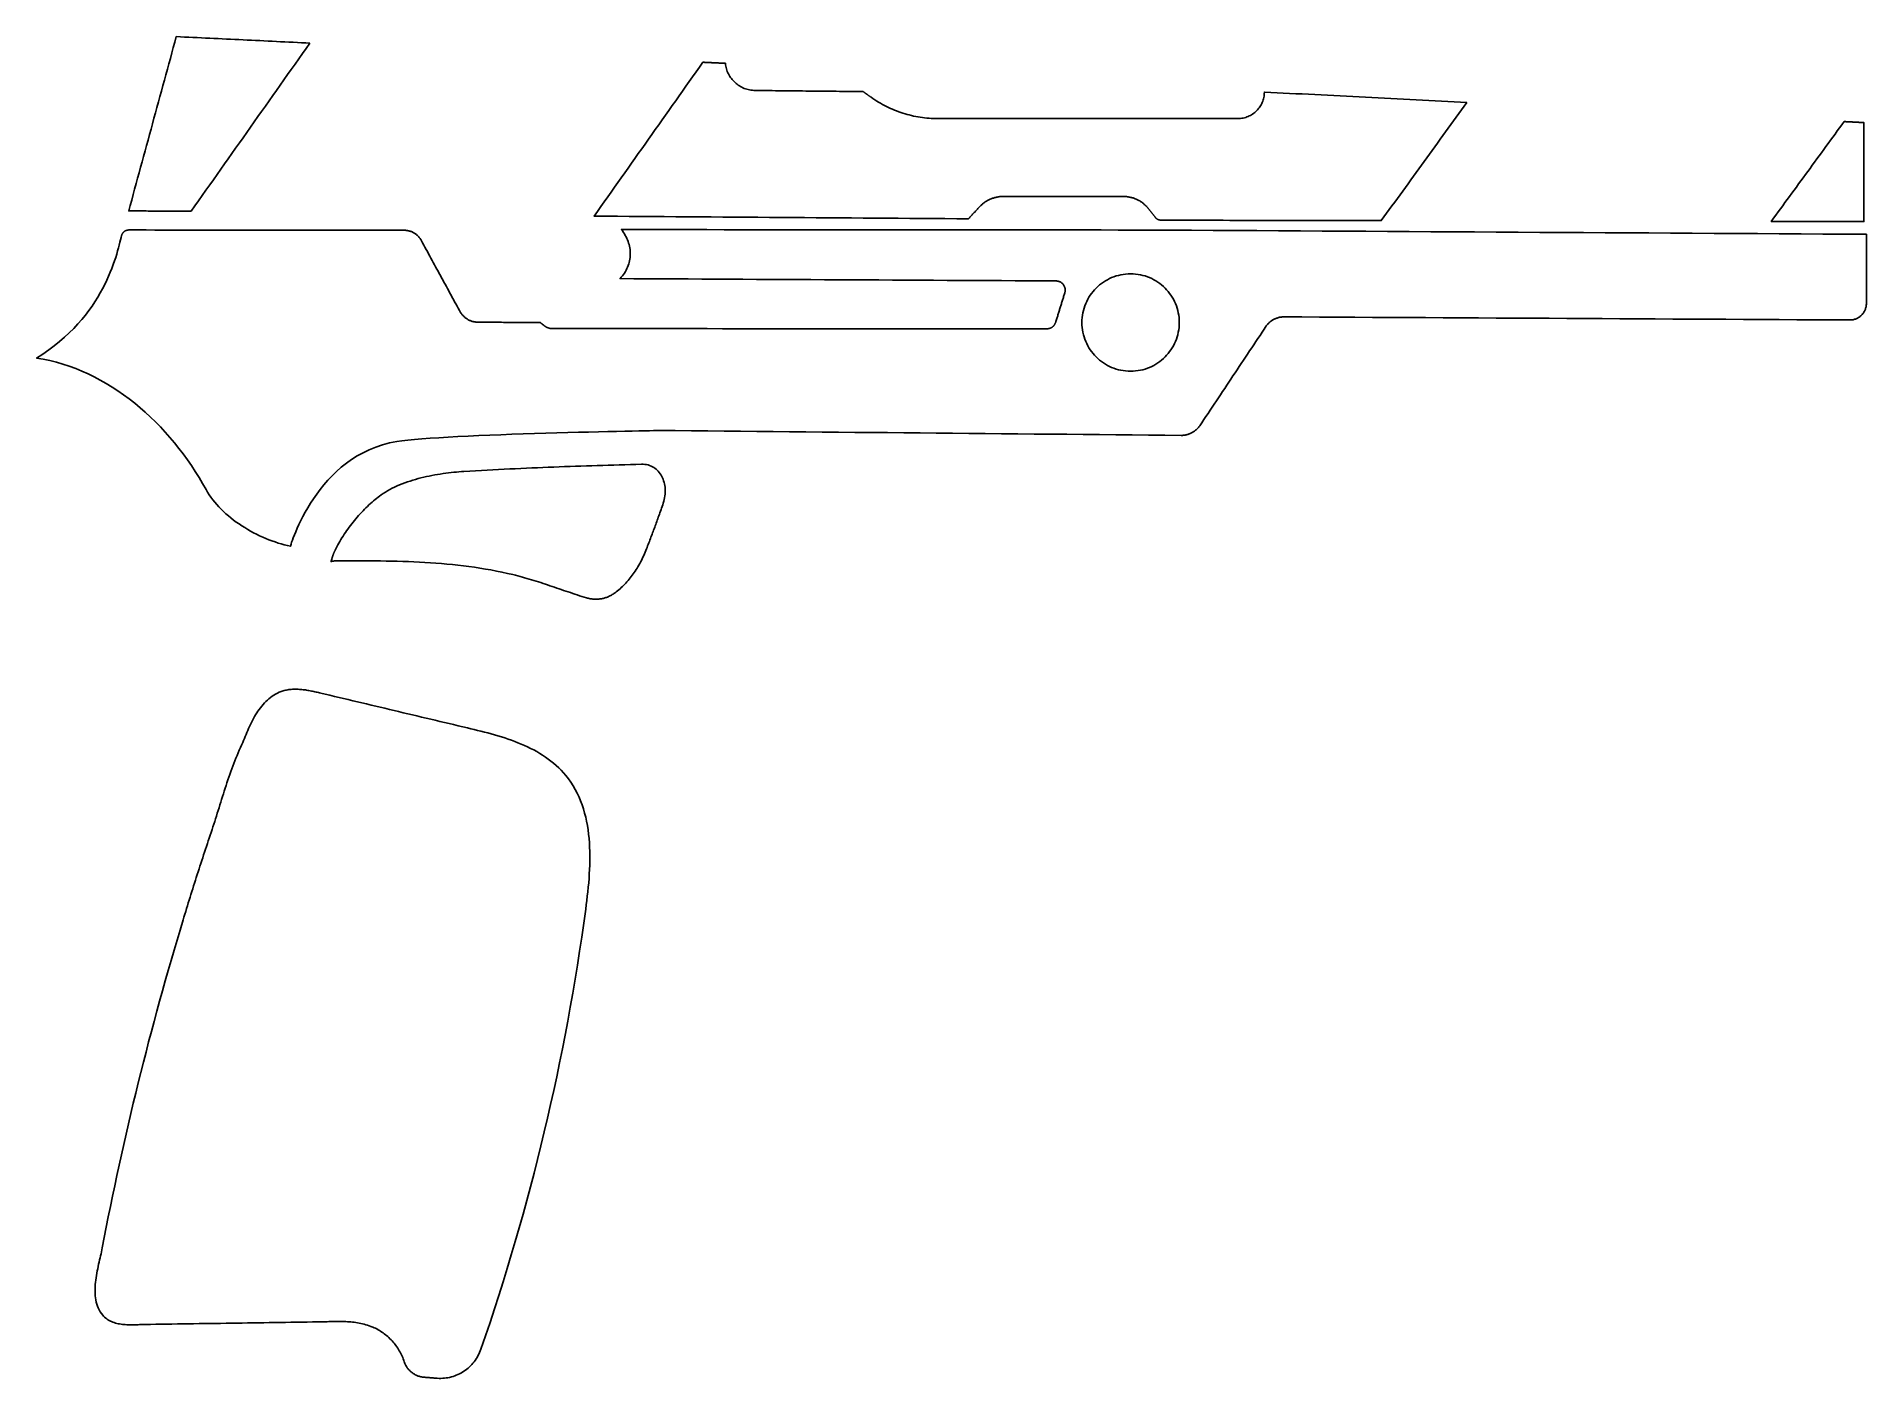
# Model space of a CAD drawing. Header units: millimetres. Extents: x 171 to 299, y -155 to -61.
import ezdxf

# ---------------------------------------------------------------- set-up
doc = ezdxf.new("R2010")
doc.units = ezdxf.units.MM

msp = doc.modelspace()

# ---------------------------------------------------------------- linework, layer by layer
for points in [[(189.726062, -61.098938), (189.4332, -61.084714), (189.140338, -61.07049), (188.847476, -61.056266), (188.554614, -61.042042), (188.262006, -61.027818), (187.969144, -61.013594), (187.676282, -60.99937), (187.38342, -60.985146), (187.090558, -60.970922), (186.797696, -60.956698), (186.504834, -60.942474), (186.211972, -60.92825), (185.91911, -60.914026), (185.626248, -60.899802), (185.333386, -60.885578), (185.040524, -60.871354), (184.747662, -60.85713), (184.4548, -60.842906), (184.161938, -60.828682), (183.869076, -60.814458), (183.576468, -60.800234), (183.283606, -60.78601), (182.990744, -60.771786), (182.697882, -60.757562), (182.40502, -60.743338), (182.112158, -60.729114), (181.819296, -60.71489), (181.526434, -60.700666), (181.233572, -60.686442), (180.94071, -60.672218), (180.647848, -60.657994), (180.354986, -60.64377), (180.250592, -61.025786), (180.146198, -61.407802), (180.041804, -61.789818), (179.93741, -62.171834), (179.833016, -62.55385), (179.728622, -62.935866), (179.624228, -63.317882), (179.519834, -63.699898), (179.41544, -64.081914), (179.311046, -64.46393), (179.206652, -64.845946), (179.102258, -65.227962), (178.997864, -65.609978), (178.89347, -65.991994), (178.789076, -66.37401), (178.684682, -66.756026), (178.580288, -67.138042), (178.475894, -67.520058), (178.3715, -67.902074), (178.267106, -68.28409), (178.162712, -68.666106), (178.058318, -69.048122), (177.953924, -69.430138), (177.84953, -69.812154), (177.745136, -70.19417), (177.640742, -70.576186), (177.536348, -70.958202), (177.431954, -71.340218), (177.32756, -71.722234), (177.223166, -72.10425), (177.118772, -72.486266), (177.014378, -72.868282), (177.151284, -72.869044), (177.28819, -72.869806), (177.425096, -72.870568), (177.562002, -72.87133), (177.698908, -72.872092), (177.835814, -72.872854), (177.97272, -72.873616), (178.109626, -72.874378), (178.246532, -72.87514), (178.383438, -72.875902), (178.520344, -72.876664), (178.65725, -72.877426), (178.794156, -72.878188), (178.931062, -72.87895), (179.067968, -72.879712), (179.204874, -72.880474), (179.34178, -72.881236), (179.478686, -72.881998), (179.615592, -72.88276), (179.752498, -72.883522), (179.889404, -72.884284), (180.02631, -72.885046), (180.163216, -72.885808), (180.300122, -72.88657), (180.437028, -72.887332), (180.573934, -72.888094), (180.71084, -72.888856), (180.847746, -72.889618), (180.984652, -72.89038), (181.121558, -72.891142), (181.258464, -72.891904), (181.39537, -72.892666), (181.65572, -72.524112), (181.91607, -72.155558), (182.17642, -71.787004), (182.43677, -71.41845), (182.69712, -71.049896), (182.95747, -70.681342), (183.21782, -70.312788), (183.47817, -69.944234), (183.73852, -69.57568), (183.99887, -69.207126), (184.25922, -68.838572), (184.51957, -68.470018), (184.77992, -68.101464), (185.04027, -67.73291), (185.30062, -67.364356), (185.56097, -66.995802), (185.82132, -66.627248), (186.08167, -66.258694), (186.34202, -65.89014), (186.60237, -65.521586), (186.86272, -65.153032), (187.12307, -64.784478), (187.38342, -64.415924), (187.64377, -64.04737), (187.90412, -63.678816), (188.16447, -63.310262), (188.42482, -62.941708), (188.68517, -62.573154), (188.94552, -62.2046), (189.20587, -61.836046), (189.46622, -61.467492)], [(270.910558, -65.256156), (270.466312, -65.23355), (270.02232, -65.210944), (269.578074, -65.188338), (269.134082, -65.165732), (268.689836, -65.143126), (268.245844, -65.12052), (267.801598, -65.097914), (267.357606, -65.075308), (266.91336, -65.052702), (266.469368, -65.030096), (266.025122, -65.00749), (265.58113, -64.984884), (265.136884, -64.962278), (264.692892, -64.939672), (264.248646, -64.917066), (263.804654, -64.89446), (263.360408, -64.871854), (262.916416, -64.849248), (262.47217, -64.826642), (262.028178, -64.804036), (261.583932, -64.78143), (261.13994, -64.758824), (260.695694, -64.736218), (260.251702, -64.713612), (259.807456, -64.691006), (259.363464, -64.6684), (258.919472, -64.645794), (258.47548, -64.623188), (258.031488, -64.600582), (257.587496, -64.577976), (257.143504, -64.55537), (256.699512, -64.532764), (256.696972, -64.628522), (256.68986, -64.72301), (256.677922, -64.816228), (256.661666, -64.907922), (256.640838, -64.998092), (256.615692, -65.086484), (256.586482, -65.173098), (256.553208, -65.25768), (256.51587, -65.34023), (256.474722, -65.420494), (256.429764, -65.498472), (256.38125, -65.57391), (256.329434, -65.646808), (256.274062, -65.717166), (256.215642, -65.78473), (256.15392, -65.8495), (256.08915, -65.911222), (256.021586, -65.969642), (255.951228, -66.025014), (255.87833, -66.07683), (255.802892, -66.125344), (255.724914, -66.170302), (255.64465, -66.21145), (255.5621, -66.248788), (255.477518, -66.282062), (255.390904, -66.311272), (255.302512, -66.336418), (255.212342, -66.357246), (255.120648, -66.373502), (255.02743, -66.38544), (254.932942, -66.392552), (254.837184, -66.395092), (254.179832, -66.395092), (253.52248, -66.395092), (252.865128, -66.395092), (252.207776, -66.395092), (251.550424, -66.395092), (250.893072, -66.395092), (250.23572, -66.395092), (249.578368, -66.395092), (248.921016, -66.395092), (248.263664, -66.395092), (247.606312, -66.395092), (246.94896, -66.395092), (246.291608, -66.395092), (245.634256, -66.395092), (244.976904, -66.395092), (244.319552, -66.395092), (243.6622, -66.395092), (243.004848, -66.395092), (242.347496, -66.395092), (241.690144, -66.395092), (241.032792, -66.395092), (240.37544, -66.395092), (239.718088, -66.395092), (239.060736, -66.395092), (238.403384, -66.395092), (237.746032, -66.395092), (237.08868, -66.395092), (236.431328, -66.395092), (235.773976, -66.395092), (235.116624, -66.395092), (234.459272, -66.395092), (233.80192, -66.395092), (233.64444, -66.393568), (233.487214, -66.388996), (233.330242, -66.381376), (233.173778, -66.370708), (233.017568, -66.356992), (232.861866, -66.340482), (232.706672, -66.320924), (232.551986, -66.298318), (232.397808, -66.272918), (232.244392, -66.24447), (232.091484, -66.212974), (231.939338, -66.178684), (231.787954, -66.141346), (231.637332, -66.101214), (231.487472, -66.058288), (231.338628, -66.012568), (231.190546, -65.9638), (231.04348, -65.912238), (230.89743, -65.857882), (230.752396, -65.800732), (230.608378, -65.740788), (230.46563, -65.67805), (230.323898, -65.612518), (230.183436, -65.544192), (230.044244, -65.473072), (229.906322, -65.399412), (229.76967, -65.322958), (229.634288, -65.24371), (229.50043, -65.161922), (229.368096, -65.07734), (229.237286, -64.990218), (229.108, -64.900302), (229.090474, -64.887856), (229.072948, -64.87541), (229.055422, -64.862964), (229.037896, -64.850518), (229.02037, -64.838072), (229.002844, -64.825626), (228.985318, -64.81318), (228.967792, -64.800734), (228.950266, -64.788288), (228.93274, -64.775842), (228.915214, -64.763396), (228.897688, -64.75095), (228.880162, -64.738504), (228.862636, -64.726058), (228.84511, -64.713612), (228.827584, -64.701166), (228.810058, -64.68872), (228.792532, -64.676274), (228.775006, -64.663828), (228.75748, -64.651382), (228.739954, -64.638936), (228.722428, -64.62649), (228.704902, -64.614044), (228.687376, -64.601598), (228.66985, -64.589152), (228.652324, -64.576706), (228.634798, -64.56426), (228.617272, -64.551814), (228.599746, -64.539368), (228.58222, -64.526922), (228.564694, -64.514476), (228.547168, -64.50203), (228.310694, -64.49949), (228.07422, -64.49695), (227.837746, -64.49441), (227.601272, -64.49187), (227.364798, -64.48933), (227.128324, -64.48679), (226.89185, -64.48425), (226.655376, -64.48171), (226.418902, -64.47917), (226.182428, -64.47663), (225.945954, -64.47409), (225.70948, -64.47155), (225.473006, -64.46901), (225.236532, -64.46647), (225.000058, -64.46393), (224.763584, -64.46139), (224.52711, -64.45885), (224.290636, -64.45631), (224.054162, -64.45377), (223.817688, -64.45123), (223.581214, -64.44869), (223.34474, -64.44615), (223.108266, -64.44361), (222.871792, -64.44107), (222.635318, -64.43853), (222.398844, -64.43599), (222.16237, -64.43345), (221.925896, -64.43091), (221.689422, -64.42837), (221.452948, -64.42583), (221.216474, -64.42329), (220.98, -64.42075), (220.878146, -64.41821), (220.777562, -64.410844), (220.678248, -64.398906), (220.580458, -64.382396), (220.484192, -64.361314), (220.389704, -64.335914), (220.296994, -64.30645), (220.206062, -64.272668), (220.117162, -64.234822), (220.030294, -64.193166), (219.945712, -64.1477), (219.863416, -64.098678), (219.78366, -64.0461), (219.706444, -63.989966), (219.631768, -63.93053), (219.559886, -63.867792), (219.490798, -63.802006), (219.424758, -63.733172), (219.36202, -63.661544), (219.30233, -63.587122), (219.245942, -63.509906), (219.19311, -63.43015), (219.143834, -63.347854), (219.098114, -63.263272), (219.056204, -63.176658), (219.018358, -63.087758), (218.984322, -62.996826), (218.954604, -62.904116), (218.92895, -62.809628), (218.907614, -62.713362), (218.89085, -62.615572), (218.878658, -62.516512), (218.829382, -62.514226), (218.780106, -62.51194), (218.73083, -62.509654), (218.681554, -62.507368), (218.632278, -62.505082), (218.583002, -62.502796), (218.533726, -62.50051), (218.48445, -62.498224), (218.435174, -62.495938), (218.385898, -62.493652), (218.336622, -62.491366), (218.287346, -62.48908), (218.23807, -62.486794), (218.188794, -62.484508), (218.139518, -62.482222), (218.090242, -62.479936), (218.040966, -62.47765), (217.99169, -62.475364), (217.942414, -62.473078), (217.893138, -62.470792), (217.843862, -62.468506), (217.794586, -62.46622), (217.74531, -62.463934), (217.696034, -62.461648), (217.646758, -62.459362), (217.597482, -62.457076), (217.548206, -62.45479), (217.49893, -62.452504), (217.449654, -62.450218), (217.400378, -62.447932), (217.351102, -62.445646), (217.301826, -62.44336), (217.06332, -62.780672), (216.824814, -63.117984), (216.586308, -63.455296), (216.347802, -63.792608), (216.109296, -64.12992), (215.87079, -64.467232), (215.632284, -64.804544), (215.393778, -65.141856), (215.155272, -65.479168), (214.916766, -65.81648), (214.67826, -66.153792), (214.439754, -66.491104), (214.201248, -66.828416), (213.962742, -67.165728), (213.724236, -67.50304), (213.48573, -67.840352), (213.247224, -68.177664), (213.008718, -68.514976), (212.770212, -68.852288), (212.531706, -69.1896), (212.2932, -69.526912), (212.054694, -69.864224), (211.816188, -70.201536), (211.577682, -70.538848), (211.339176, -70.87616), (211.10067, -71.213472), (210.862164, -71.550784), (210.623658, -71.888096), (210.385152, -72.225408), (210.146646, -72.56272), (209.90814, -72.900032), (209.669634, -73.237344), (210.490308, -73.243186), (211.310982, -73.249028), (212.131656, -73.25487), (212.95233, -73.260712), (213.773004, -73.266554), (214.593678, -73.272396), (215.414352, -73.278238), (216.235026, -73.28408), (217.0557, -73.289922), (217.876374, -73.295764), (218.697048, -73.301606), (219.517722, -73.307448), (220.338396, -73.31329), (221.15907, -73.319132), (221.979744, -73.324974), (222.800418, -73.330816), (223.621092, -73.336658), (224.441766, -73.3425), (225.26244, -73.348342), (226.083114, -73.354184), (226.903788, -73.360026), (227.724462, -73.365868), (228.545136, -73.37171), (229.36581, -73.377552), (230.186484, -73.383394), (231.007158, -73.389236), (231.827832, -73.395078), (232.648506, -73.40092), (233.46918, -73.406762), (234.289854, -73.412604), (235.110528, -73.418446), (235.931202, -73.424288), (235.95584, -73.397872), (235.980478, -73.371456), (236.005116, -73.34504), (236.029754, -73.318624), (236.054392, -73.292208), (236.07903, -73.265792), (236.103668, -73.239376), (236.128306, -73.21296), (236.152944, -73.186544), (236.177582, -73.160128), (236.20222, -73.133712), (236.226858, -73.107296), (236.251496, -73.08088), (236.276134, -73.054464), (236.300772, -73.028048), (236.32541, -73.001632), (236.350048, -72.975216), (236.374686, -72.9488), (236.399324, -72.922384), (236.423962, -72.895968), (236.4486, -72.869552), (236.473238, -72.843136), (236.497876, -72.81672), (236.522514, -72.790304), (236.547152, -72.763888), (236.57179, -72.737472), (236.596428, -72.711056), (236.621066, -72.68464), (236.645704, -72.658224), (236.670342, -72.631808), (236.69498, -72.605392), (236.719618, -72.578976), (236.760004, -72.536304), (236.801152, -72.494902), (236.843316, -72.45477), (236.886496, -72.415654), (236.930692, -72.377808), (236.97565, -72.341232), (237.02137, -72.305926), (237.068106, -72.27189), (237.115604, -72.239124), (237.163864, -72.207628), (237.212886, -72.177402), (237.26267, -72.148446), (237.312962, -72.12076), (237.364016, -72.094344), (237.415832, -72.069198), (237.468156, -72.045576), (237.520988, -72.023224), (237.574582, -72.002142), (237.628684, -71.982584), (237.683294, -71.964296), (237.738412, -71.947532), (237.793784, -71.932038), (237.849664, -71.918068), (237.906052, -71.905368), (237.962694, -71.894192), (238.019844, -71.88454), (238.077248, -71.876158), (238.134906, -71.8693), (238.192818, -71.863966), (238.250984, -71.860156), (238.309404, -71.85787), (238.368078, -71.857108), (238.63173, -71.857108), (238.895382, -71.857108), (239.159034, -71.857108), (239.422686, -71.857108), (239.686338, -71.857108), (239.94999, -71.857108), (240.213642, -71.857108), (240.477294, -71.857108), (240.740946, -71.857108), (241.004598, -71.857108), (241.26825, -71.857108), (241.531902, -71.857108), (241.795554, -71.857108), (242.059206, -71.857108), (242.322858, -71.857108), (242.58651, -71.857108), (242.850162, -71.857108), (243.113814, -71.857108), (243.377466, -71.857108), (243.641118, -71.857108), (243.90477, -71.857108), (244.168422, -71.857108), (244.432074, -71.857108), (244.695726, -71.857108), (244.959378, -71.857108), (245.22303, -71.857108), (245.486682, -71.857108), (245.750334, -71.857108), (246.013986, -71.857108), (246.277638, -71.857108), (246.54129, -71.857108), (246.804942, -71.857108), (246.863108, -71.85787), (246.92102, -71.860156), (246.978932, -71.863966), (247.03659, -71.8693), (247.09374, -71.875904), (247.150636, -71.884032), (247.207278, -71.893684), (247.263666, -71.904606), (247.319546, -71.917052), (247.375172, -71.931022), (247.43029, -71.946262), (247.4849, -71.963026), (247.539002, -71.98106), (247.592596, -72.000364), (247.645682, -72.021192), (247.69826, -72.04329), (247.75033, -72.066658), (247.801638, -72.091296), (247.852438, -72.117458), (247.902476, -72.14489), (247.952006, -72.173592), (248.000774, -72.203564), (248.04878, -72.234806), (248.096024, -72.267318), (248.142506, -72.3011), (248.188226, -72.335898), (248.23293, -72.371966), (248.276872, -72.409304), (248.320052, -72.447912), (248.362216, -72.487536), (248.403364, -72.52843), (248.443496, -72.570594), (248.462292, -72.593962), (248.480834, -72.61733), (248.49963, -72.640698), (248.518426, -72.664066), (248.536968, -72.687434), (248.555764, -72.710802), (248.574306, -72.73417), (248.593102, -72.757538), (248.611898, -72.780906), (248.63044, -72.804274), (248.649236, -72.827642), (248.667778, -72.85101), (248.686574, -72.874378), (248.70537, -72.897746), (248.723912, -72.921114), (248.742708, -72.944482), (248.76125, -72.96785), (248.780046, -72.991218), (248.798842, -73.014586), (248.817384, -73.037954), (248.83618, -73.061322), (248.854722, -73.08469), (248.873518, -73.108058), (248.89206, -73.131426), (248.910856, -73.154794), (248.929652, -73.178162), (248.948194, -73.20153), (248.96699, -73.224898), (248.985532, -73.248266), (249.004328, -73.271634), (249.023124, -73.295002), (249.041666, -73.31837), (249.051318, -73.330054), (249.061478, -73.341484), (249.071892, -73.35266), (249.08256, -73.363582), (249.093482, -73.373996), (249.104658, -73.384156), (249.116088, -73.394062), (249.127772, -73.40346), (249.13971, -73.412604), (249.151902, -73.421494), (249.164348, -73.429876), (249.177048, -73.438004), (249.189748, -73.445878), (249.202702, -73.453244), (249.21591, -73.460356), (249.229372, -73.46696), (249.242834, -73.47331), (249.25655, -73.479152), (249.27052, -73.48474), (249.28449, -73.48982), (249.298714, -73.494646), (249.313192, -73.498964), (249.32767, -73.503028), (249.342148, -73.506584), (249.35688, -73.509886), (249.371612, -73.51268), (249.386598, -73.514966), (249.401584, -73.516998), (249.41657, -73.518522), (249.43181, -73.519538), (249.44705, -73.5203), (249.46229, -73.520554), (249.94489, -73.52157), (250.42749, -73.522586), (250.91009, -73.523602), (251.39269, -73.524618), (251.87529, -73.525634), (252.35789, -73.52665), (252.84049, -73.527666), (253.32309, -73.528682), (253.80569, -73.529698), (254.28829, -73.530714), (254.77089, -73.53173), (255.25349, -73.532746), (255.73609, -73.533762), (256.21869, -73.534778), (256.70129, -73.535794), (257.18389, -73.53681), (257.66649, -73.537826), (258.14909, -73.538842), (258.63169, -73.539858), (259.11429, -73.540874), (259.59689, -73.54189), (260.07949, -73.542906), (260.56209, -73.543922), (261.04469, -73.544938), (261.52729, -73.545954), (262.00989, -73.54697), (262.49249, -73.547986), (262.97509, -73.549002), (263.45769, -73.550018), (263.94029, -73.551034), (264.42289, -73.55205), (264.90549, -73.553066), (265.093196, -73.293732), (265.280902, -73.034398), (265.468608, -72.775064), (265.656314, -72.51573), (265.84402, -72.256396), (266.031726, -71.997062), (266.219432, -71.737728), (266.407138, -71.478394), (266.594844, -71.21906), (266.78255, -70.959726), (266.970256, -70.700392), (267.157962, -70.441058), (267.345668, -70.181724), (267.533374, -69.92239), (267.72108, -69.663056), (267.908786, -69.403722), (268.096492, -69.144388), (268.284198, -68.885054), (268.471904, -68.62572), (268.65961, -68.366386), (268.847316, -68.107052), (269.035022, -67.847718), (269.222728, -67.588384), (269.410434, -67.32905), (269.59814, -67.069716), (269.785846, -66.810382), (269.973552, -66.551048), (270.161258, -66.291714), (270.348964, -66.03238), (270.53667, -65.773046), (270.724376, -65.513712)], [(297.382946, -66.603118), (297.22318, -66.821812), (297.063414, -67.040506), (296.903648, -67.2592), (296.743882, -67.477894), (296.584116, -67.696588), (296.42435, -67.915282), (296.264584, -68.133976), (296.104818, -68.35267), (295.945052, -68.571364), (295.785286, -68.790058), (295.62552, -69.008752), (295.465754, -69.227446), (295.305988, -69.44614), (295.146222, -69.664834), (294.986456, -69.883528), (294.82669, -70.102222), (294.666924, -70.320916), (294.507158, -70.53961), (294.347392, -70.758304), (294.187626, -70.976998), (294.02786, -71.195692), (293.868094, -71.414386), (293.708328, -71.63308), (293.548562, -71.851774), (293.388796, -72.070468), (293.22903, -72.289162), (293.069264, -72.507856), (292.909498, -72.72655), (292.749732, -72.945244), (292.589966, -73.163938), (292.4302, -73.382632), (292.270434, -73.601326), (292.473634, -73.601834), (292.676834, -73.602342), (292.880034, -73.60285), (293.083234, -73.603358), (293.286434, -73.603866), (293.489634, -73.604374), (293.692834, -73.604882), (293.896034, -73.60539), (294.099234, -73.605898), (294.302434, -73.606406), (294.505634, -73.606914), (294.708834, -73.607422), (294.912034, -73.60793), (295.115234, -73.608438), (295.318434, -73.608946), (295.521634, -73.609454), (295.724834, -73.609962), (295.928034, -73.61047), (296.131234, -73.610978), (296.334434, -73.611486), (296.537634, -73.611994), (296.740834, -73.612502), (296.944034, -73.61301), (297.147234, -73.613518), (297.350434, -73.614026), (297.553634, -73.614534), (297.756834, -73.615042), (297.960034, -73.61555), (298.163234, -73.616058), (298.366434, -73.616566), (298.569634, -73.617074), (298.772834, -73.617582), (298.772834, -73.400666), (298.772834, -73.18375), (298.772834, -72.966834), (298.772834, -72.749918), (298.772834, -72.533002), (298.772834, -72.316086), (298.772834, -72.09917), (298.772834, -71.882254), (298.772834, -71.665338), (298.772834, -71.448422), (298.772834, -71.231506), (298.772834, -71.01459), (298.772834, -70.797674), (298.772834, -70.580758), (298.772834, -70.363842), (298.772834, -70.146926), (298.772834, -69.93001), (298.772834, -69.713094), (298.772834, -69.496178), (298.772834, -69.279262), (298.772834, -69.062346), (298.772834, -68.84543), (298.772834, -68.628514), (298.772834, -68.411598), (298.772834, -68.194682), (298.772834, -67.977766), (298.772834, -67.76085), (298.772834, -67.543934), (298.772834, -67.327018), (298.772834, -67.110102), (298.772834, -66.893186), (298.772834, -66.67627), (298.7294, -66.673984), (298.685966, -66.671698), (298.642532, -66.669412), (298.599098, -66.667126), (298.555664, -66.66484), (298.51223, -66.662554), (298.468796, -66.660268), (298.425362, -66.657982), (298.381928, -66.655696), (298.338494, -66.65341), (298.29506, -66.651124), (298.251626, -66.648838), (298.208192, -66.646552), (298.164758, -66.644266), (298.121324, -66.64198), (298.07789, -66.639694), (298.034456, -66.637408), (297.991022, -66.635122), (297.947588, -66.632836), (297.904154, -66.63055), (297.86072, -66.628264), (297.817286, -66.625978), (297.773852, -66.623692), (297.730418, -66.621406), (297.686984, -66.61912), (297.64355, -66.616834), (297.600116, -66.614548), (297.556682, -66.612262), (297.513248, -66.609976), (297.469814, -66.60769), (297.42638, -66.605404)], [(250.055888, -74.211434), (248.853452, -74.210418), (247.651016, -74.209402), (246.44858, -74.208386), (245.246144, -74.20737), (244.043708, -74.206354), (242.841272, -74.205338), (241.638836, -74.204322), (240.4364, -74.203306), (239.233964, -74.20229), (238.031528, -74.201274), (236.829092, -74.200258), (235.626656, -74.199242), (234.42422, -74.198226), (233.221784, -74.19721), (232.019348, -74.196194), (230.816912, -74.195178), (229.614476, -74.194162), (228.41204, -74.193146), (227.209604, -74.19213), (226.007168, -74.191114), (224.804732, -74.190098), (223.602296, -74.189082), (222.39986, -74.188066), (221.197424, -74.18705), (219.994988, -74.186034), (218.792552, -74.185018), (217.590116, -74.184002), (216.38768, -74.182986), (215.185244, -74.18197), (213.982808, -74.180954), (212.780372, -74.179938), (211.577936, -74.178922), (211.656168, -74.276712), (211.72932, -74.376788), (211.797138, -74.478642), (211.859876, -74.582528), (211.91728, -74.687938), (211.969604, -74.794872), (212.016594, -74.90333), (212.058504, -75.012804), (212.09508, -75.123548), (212.126576, -75.235054), (212.152738, -75.347322), (212.17382, -75.460352), (212.189568, -75.57389), (212.200236, -75.687682), (212.20557, -75.801474), (212.205824, -75.91552), (212.200744, -76.029312), (212.19033, -76.14285), (212.174836, -76.25588), (212.154008, -76.368402), (212.1281, -76.480162), (212.096858, -76.59116), (212.060282, -76.700888), (212.018626, -76.8096), (211.971636, -76.917042), (211.919312, -77.02296), (211.861908, -77.1271), (211.79917, -77.229462), (211.731352, -77.330046), (211.6582, -77.428344), (211.579714, -77.52461), (211.496148, -77.618336), (212.45195, -77.623416), (213.407752, -77.628496), (214.363554, -77.633576), (215.319356, -77.638656), (216.275158, -77.643736), (217.23096, -77.648816), (218.186762, -77.653896), (219.142564, -77.658976), (220.098366, -77.664056), (221.054168, -77.669136), (222.00997, -77.674216), (222.965772, -77.679296), (223.921574, -77.684376), (224.877376, -77.689456), (225.833178, -77.694536), (226.78898, -77.699616), (227.744782, -77.704696), (228.700584, -77.709776), (229.656386, -77.714856), (230.612188, -77.719936), (231.56799, -77.725016), (232.523792, -77.730096), (233.479594, -77.735176), (234.435396, -77.740256), (235.391198, -77.745336), (236.347, -77.750416), (237.302802, -77.755496), (238.258604, -77.760576), (239.214406, -77.765656), (240.170208, -77.770736), (241.12601, -77.775816), (242.081812, -77.780896), (242.121944, -77.78242), (242.161314, -77.78623), (242.199922, -77.792326), (242.237514, -77.800708), (242.27409, -77.811122), (242.30965, -77.823568), (242.344194, -77.838046), (242.377722, -77.854302), (242.40998, -77.87259), (242.440968, -77.892402), (242.470686, -77.913992), (242.499134, -77.937106), (242.526058, -77.961744), (242.551458, -77.987906), (242.575334, -78.015338), (242.597686, -78.04404), (242.618514, -78.074012), (242.637564, -78.105), (242.654836, -78.137004), (242.67033, -78.170024), (242.684046, -78.20406), (242.69573, -78.238858), (242.705382, -78.274418), (242.713002, -78.31074), (242.71859, -78.34757), (242.721892, -78.384908), (242.723162, -78.422754), (242.722146, -78.460854), (242.718844, -78.499208), (242.713002, -78.537816), (242.704874, -78.576424), (242.694206, -78.615032), (242.674394, -78.679548), (242.654582, -78.744064), (242.63477, -78.80858), (242.614958, -78.873096), (242.595146, -78.937612), (242.575334, -79.002128), (242.555522, -79.066644), (242.53571, -79.13116), (242.515898, -79.195676), (242.496086, -79.260192), (242.476274, -79.324708), (242.456462, -79.389224), (242.43665, -79.45374), (242.416838, -79.518256), (242.397026, -79.582772), (242.377214, -79.647288), (242.357402, -79.711804), (242.33759, -79.77632), (242.317778, -79.840836), (242.297966, -79.905352), (242.278154, -79.969868), (242.258342, -80.034384), (242.23853, -80.0989), (242.218718, -80.163416), (242.198906, -80.227932), (242.179094, -80.292448), (242.159282, -80.356964), (242.13947, -80.42148), (242.119658, -80.485996), (242.099846, -80.550512), (242.080034, -80.615028), (242.060222, -80.679544), (242.05184, -80.70469), (242.042696, -80.729328), (242.032536, -80.753458), (242.02136, -80.776826), (242.009422, -80.799686), (241.996722, -80.822038), (241.983006, -80.843628), (241.968528, -80.86471), (241.953288, -80.88503), (241.937286, -80.904842), (241.920522, -80.923892), (241.902996, -80.94218), (241.884962, -80.95996), (241.866166, -80.976978), (241.846862, -80.993234), (241.826796, -81.008728), (241.806222, -81.023206), (241.78514, -81.036922), (241.76355, -81.049876), (241.741452, -81.062068), (241.718846, -81.073244), (241.695732, -81.083658), (241.67211, -81.093056), (241.64798, -81.101692), (241.623596, -81.109312), (241.598958, -81.115916), (241.573812, -81.121504), (241.548412, -81.126076), (241.522758, -81.129632), (241.49685, -81.132172), (241.470688, -81.133696), (241.444272, -81.134204), (240.3602, -81.13395), (239.276128, -81.133696), (238.192056, -81.133442), (237.107984, -81.133188), (236.023912, -81.132934), (234.93984, -81.13268), (233.855768, -81.132426), (232.771696, -81.132172), (231.687624, -81.131918), (230.603552, -81.131664), (229.51948, -81.13141), (228.435408, -81.131156), (227.351336, -81.130902), (226.267264, -81.130648), (225.183192, -81.130394), (224.09912, -81.13014), (223.015048, -81.129886), (221.930976, -81.129632), (220.846904, -81.129378), (219.762832, -81.129124), (218.67876, -81.12887), (217.594688, -81.128616), (216.510616, -81.128362), (215.426544, -81.128108), (214.342472, -81.127854), (213.2584, -81.1276), (212.174328, -81.127346), (211.090256, -81.127092), (210.006184, -81.126838), (208.922112, -81.126584), (207.83804, -81.12633), (206.753968, -81.126076), (206.73441, -81.125822), (206.715106, -81.125314), (206.695802, -81.124298), (206.676498, -81.122774), (206.657194, -81.120996), (206.63789, -81.11871), (206.61884, -81.11617), (206.59979, -81.113122), (206.58074, -81.10982), (206.561944, -81.10601), (206.543148, -81.101692), (206.524606, -81.09712), (206.506064, -81.09204), (206.487522, -81.086706), (206.469234, -81.080864), (206.450946, -81.074768), (206.432912, -81.068164), (206.414878, -81.061306), (206.397098, -81.05394), (206.379572, -81.04632), (206.362046, -81.038446), (206.344774, -81.030064), (206.327502, -81.021428), (206.310484, -81.012284), (206.29372, -81.002886), (206.27721, -80.99298), (206.2607, -80.98282), (206.244444, -80.972406), (206.228442, -80.961484), (206.212694, -80.950308), (206.1972, -80.938878), (206.181706, -80.92694), (206.172562, -80.919828), (206.163418, -80.912716), (206.154274, -80.905604), (206.14513, -80.898492), (206.135986, -80.89138), (206.126842, -80.884268), (206.117698, -80.877156), (206.108554, -80.870044), (206.09941, -80.862932), (206.090266, -80.85582), (206.081122, -80.848708), (206.071978, -80.841596), (206.062834, -80.834484), (206.05369, -80.827372), (206.044546, -80.82026), (206.035402, -80.813148), (206.026258, -80.806036), (206.017114, -80.798924), (206.00797, -80.791812), (205.998826, -80.7847), (205.989682, -80.777588), (205.980538, -80.770476), (205.971394, -80.763364), (205.96225, -80.756252), (205.953106, -80.74914), (205.943962, -80.742028), (205.934818, -80.734916), (205.925674, -80.727804), (205.91653, -80.720692), (205.907386, -80.71358), (205.898242, -80.706468), (205.889098, -80.699356), (205.752954, -80.698594), (205.61681, -80.697832), (205.480666, -80.69707), (205.344522, -80.696308), (205.208378, -80.695546), (205.072234, -80.694784), (204.93609, -80.694022), (204.799946, -80.69326), (204.663802, -80.692498), (204.527658, -80.691736), (204.391514, -80.690974), (204.25537, -80.690212), (204.119226, -80.68945), (203.983082, -80.688688), (203.846938, -80.687926), (203.710794, -80.687164), (203.57465, -80.686402), (203.438506, -80.68564), (203.302362, -80.684878), (203.166218, -80.684116), (203.030074, -80.683354), (202.89393, -80.682592), (202.757786, -80.68183), (202.621642, -80.681068), (202.485498, -80.680306), (202.349354, -80.679544), (202.21321, -80.678782), (202.077066, -80.67802), (201.940922, -80.677258), (201.804778, -80.676496), (201.668634, -80.675734), (201.53249, -80.674972), (201.480166, -80.673702), (201.42835, -80.670654), (201.376788, -80.665828), (201.325734, -80.659224), (201.274934, -80.650842), (201.224642, -80.640682), (201.174858, -80.628744), (201.125836, -80.615282), (201.077322, -80.600042), (201.02957, -80.583278), (200.982326, -80.564736), (200.935844, -80.54467), (200.890124, -80.52308), (200.845166, -80.499966), (200.801224, -80.475328), (200.758044, -80.449166), (200.71588, -80.42148), (200.674732, -80.392524), (200.634346, -80.362044), (200.59523, -80.330294), (200.55713, -80.29702), (200.520046, -80.262476), (200.484232, -80.226662), (200.449434, -80.189578), (200.415906, -80.151224), (200.383648, -80.1116), (200.35266, -80.070706), (200.323196, -80.028542), (200.295002, -79.985362), (200.268332, -79.940912), (200.243186, -79.895446), (200.21931, -79.848964), (200.135998, -79.69631), (200.052686, -79.543656), (199.969374, -79.391002), (199.886062, -79.238348), (199.80275, -79.085694), (199.719438, -78.93304), (199.636126, -78.780386), (199.552814, -78.627732), (199.469502, -78.475078), (199.38619, -78.322424), (199.302878, -78.16977), (199.219566, -78.017116), (199.136254, -77.864462), (199.052942, -77.711808), (198.96963, -77.559154), (198.886318, -77.4065), (198.803006, -77.253846), (198.719694, -77.101192), (198.636382, -76.948538), (198.55307, -76.795884), (198.469758, -76.64323), (198.386446, -76.490576), (198.303134, -76.337922), (198.219822, -76.185268), (198.13651, -76.032614), (198.053198, -75.87996), (197.969886, -75.727306), (197.886574, -75.574652), (197.803262, -75.421998), (197.71995, -75.269344), (197.636638, -75.11669), (197.553326, -74.964036), (197.53072, -74.92238), (197.506844, -74.88174), (197.481698, -74.842116), (197.455282, -74.803508), (197.42785, -74.765916), (197.399148, -74.729594), (197.36943, -74.694288), (197.338442, -74.659998), (197.306438, -74.626978), (197.273418, -74.594974), (197.239382, -74.56424), (197.20433, -74.534522), (197.168516, -74.506074), (197.131686, -74.478896), (197.094094, -74.452988), (197.05574, -74.42835), (197.01637, -74.404982), (196.976238, -74.382884), (196.935344, -74.362056), (196.893942, -74.342752), (196.851778, -74.324718), (196.809106, -74.308208), (196.765672, -74.292968), (196.72173, -74.279252), (196.67728, -74.26706), (196.632322, -74.256138), (196.586856, -74.24674), (196.540882, -74.238866), (196.494654, -74.232516), (196.447918, -74.227944), (196.400928, -74.224896), (196.353684, -74.223372), (195.749672, -74.222864), (195.14566, -74.222356), (194.541648, -74.221848), (193.937636, -74.22134), (193.333624, -74.220832), (192.729612, -74.220324), (192.1256, -74.219816), (191.521588, -74.219308), (190.917576, -74.2188), (190.313564, -74.218292), (189.709552, -74.217784), (189.10554, -74.217276), (188.501528, -74.216768), (187.897516, -74.21626), (187.293504, -74.215752), (186.689492, -74.215244), (186.08548, -74.214736), (185.481468, -74.214228), (184.877456, -74.21372), (184.273444, -74.213212), (183.669432, -74.212704), (183.06542, -74.212196), (182.461408, -74.211688), (181.857396, -74.21118), (181.253384, -74.210672), (180.649372, -74.210164), (180.04536, -74.209656), (179.441348, -74.209148), (178.837336, -74.20864), (178.233324, -74.208132), (177.629312, -74.207624), (177.0253, -74.207116), (177.003202, -74.20737), (176.981104, -74.208386), (176.95926, -74.210418), (176.93767, -74.213466), (176.916334, -74.217276), (176.895252, -74.221848), (176.874678, -74.227436), (176.854358, -74.233786), (176.834292, -74.240898), (176.814734, -74.248772), (176.79543, -74.257662), (176.776634, -74.267314), (176.758346, -74.277474), (176.740312, -74.288396), (176.722786, -74.30008), (176.705768, -74.312526), (176.689258, -74.325734), (176.673256, -74.33945), (176.658016, -74.353928), (176.643284, -74.368914), (176.62906, -74.384662), (176.615598, -74.400918), (176.602644, -74.417682), (176.590452, -74.435208), (176.579022, -74.453242), (176.568354, -74.471784), (176.558448, -74.490834), (176.549304, -74.510392), (176.540922, -74.530458), (176.533302, -74.551032), (176.526444, -74.57186), (176.520348, -74.593196), (176.483518, -74.738484), (176.443386, -74.898758), (176.399444, -75.073256), (176.351184, -75.26147), (176.297844, -75.462384), (176.238662, -75.675744), (176.172876, -75.900534), (176.100232, -76.135992), (176.019714, -76.38161), (175.930814, -76.636626), (175.833024, -76.900278), (175.725582, -77.171804), (175.607726, -77.450696), (175.478948, -77.736192), (175.33874, -78.02753), (175.186086, -78.323948), (175.020732, -78.624938), (174.841662, -78.929484), (174.648368, -79.237078), (174.440342, -79.546958), (174.216822, -79.858616), (173.9773, -80.171036), (173.721014, -80.48371), (173.447202, -80.795876), (173.155356, -81.106772), (172.844714, -81.41589), (172.514768, -81.722468), (172.164756, -82.025744), (171.79417, -82.324956), (171.402248, -82.619342), (170.988482, -82.908394), (170.55211, -83.191096), (171.019724, -83.269836), (171.483274, -83.366356), (171.94276, -83.480402), (172.397928, -83.61172), (172.84827, -83.759548), (173.293786, -83.923632), (173.734222, -84.103464), (174.169578, -84.298536), (174.599346, -84.508594), (175.023272, -84.73313), (175.441356, -84.971636), (175.853344, -85.223604), (176.258728, -85.488526), (176.657508, -85.766148), (177.04943, -86.055962), (177.43424, -86.35746), (177.811684, -86.670134), (178.181762, -86.99373), (178.543966, -87.32774), (178.898042, -87.671656), (179.24399, -88.025224), (179.581556, -88.387682), (179.910232, -88.758776), (180.230018, -89.137998), (180.540914, -89.525094), (180.842412, -89.919302), (181.134258, -90.320368), (181.416198, -90.727784), (181.688232, -91.141296), (181.949852, -91.560142), (182.201058, -91.984068), (182.441596, -92.412566), (182.546498, -92.5957), (182.660036, -92.77604), (182.781702, -92.953586), (182.911242, -93.128338), (183.048402, -93.300042), (183.192674, -93.468698), (183.343804, -93.634052), (183.501538, -93.796104), (183.665368, -93.9546), (183.83504, -94.10954), (184.0103, -94.260924), (184.19064, -94.408498), (184.375806, -94.552262), (184.565544, -94.691962), (184.759346, -94.827598), (184.956958, -94.958916), (185.158126, -95.085916), (185.362342, -95.208344), (185.569352, -95.3262), (185.778902, -95.439484), (185.990484, -95.547942), (186.203844, -95.651574), (186.418474, -95.750126), (186.634374, -95.843598), (186.851036, -95.931736), (187.067952, -96.01454), (187.285122, -96.09201), (187.502038, -96.163892), (187.718192, -96.229932), (187.93333, -96.290384), (188.147198, -96.34474), (188.359542, -96.393254), (188.364876, -96.374712), (188.381386, -96.32061), (188.409326, -96.23298), (188.449204, -96.114108), (188.501274, -95.96628), (188.56579, -95.791782), (188.64326, -95.592646), (188.733938, -95.370904), (188.838332, -95.129096), (188.956696, -94.869254), (189.089284, -94.593664), (189.236604, -94.304358), (189.399164, -94.003622), (189.577218, -93.693742), (189.77102, -93.37675), (189.980824, -93.054932), (190.207138, -92.730574), (190.45047, -92.405708), (190.711074, -92.08262), (190.989204, -91.763596), (191.285368, -91.450668), (191.59982, -91.146122), (191.933068, -90.852244), (192.285366, -90.571066), (192.657222, -90.304874), (193.04889, -90.055954), (193.460624, -89.826338), (193.892932, -89.618312), (194.346068, -89.434162), (194.82054, -89.27592), (195.316602, -89.145872), (195.834508, -89.046304), (196.181218, -88.997536), (196.591682, -88.950546), (197.06082, -88.90508), (197.58406, -88.861392), (198.156322, -88.819228), (198.772526, -88.778588), (199.427846, -88.739726), (200.117456, -88.702388), (200.83653, -88.666574), (201.579988, -88.632538), (202.343258, -88.600026), (203.121006, -88.569038), (203.90866, -88.539574), (204.70114, -88.511888), (205.49362, -88.485726), (206.281274, -88.461088), (207.059276, -88.437974), (207.822546, -88.416384), (208.566004, -88.396318), (209.285078, -88.377776), (209.974688, -88.360758), (210.630008, -88.345264), (211.246212, -88.331294), (211.818474, -88.318848), (212.341714, -88.307926), (212.811106, -88.298528), (213.22157, -88.2904), (213.568534, -88.283796), (213.846918, -88.278716), (214.051896, -88.27516), (214.178388, -88.272874), (214.221568, -88.272112), (215.366346, -88.28278), (216.511124, -88.293448), (217.655902, -88.304116), (218.80068, -88.314784), (219.945458, -88.325452), (221.090236, -88.33612), (222.235014, -88.346788), (223.379792, -88.357456), (224.52457, -88.368124), (225.669348, -88.378792), (226.814126, -88.38946), (227.958904, -88.400128), (229.103682, -88.410796), (230.24846, -88.421464), (231.393238, -88.432132), (232.538016, -88.4428), (233.682794, -88.453468), (234.827572, -88.464136), (235.97235, -88.474804), (237.117128, -88.485472), (238.261906, -88.49614), (239.406684, -88.506808), (240.551462, -88.517476), (241.69624, -88.528144), (242.841018, -88.538812), (243.985796, -88.54948), (245.130574, -88.560148), (246.275352, -88.570816), (247.42013, -88.581484), (248.564908, -88.592152), (249.709686, -88.60282), (250.854464, -88.613488), (250.902978, -88.61298), (250.951238, -88.610948), (250.999244, -88.607646), (251.046996, -88.60282), (251.094494, -88.596724), (251.141738, -88.589104), (251.188474, -88.580214), (251.234956, -88.5698), (251.28093, -88.558116), (251.32665, -88.545162), (251.371862, -88.530684), (251.416566, -88.514936), (251.460762, -88.497918), (251.50445, -88.47963), (251.54763, -88.460072), (251.590048, -88.439244), (251.631958, -88.417146), (251.673106, -88.393778), (251.713746, -88.369394), (251.753624, -88.34374), (251.79274, -88.316816), (251.831094, -88.288876), (251.868686, -88.259666), (251.905516, -88.22944), (251.94133, -88.197944), (251.976382, -88.165432), (252.010418, -88.131904), (252.043692, -88.097106), (252.07595, -88.061292), (252.107192, -88.024462), (252.137418, -87.986616), (252.166628, -87.947754), (252.312424, -87.728806), (252.45822, -87.509858), (252.604016, -87.29091), (252.749812, -87.071962), (252.895608, -86.853014), (253.041404, -86.634066), (253.1872, -86.415118), (253.332996, -86.19617), (253.478792, -85.977222), (253.624588, -85.758274), (253.770384, -85.539326), (253.91618, -85.320378), (254.061976, -85.10143), (254.207772, -84.882482), (254.353568, -84.663534), (254.499364, -84.444586), (254.64516, -84.225638), (254.790956, -84.00669), (254.936752, -83.787742), (255.082548, -83.568794), (255.228344, -83.349846), (255.37414, -83.130898), (255.519936, -82.91195), (255.665732, -82.693002), (255.811528, -82.474054), (255.957324, -82.255106), (256.10312, -82.036158), (256.248916, -81.81721), (256.394712, -81.598262), (256.540508, -81.379314), (256.686304, -81.160366), (256.8321, -80.941418), (256.86004, -80.90408), (256.888996, -80.867758), (256.918968, -80.832452), (256.949956, -80.798162), (256.981706, -80.764888), (257.014472, -80.73263), (257.048, -80.701388), (257.082544, -80.671162), (257.11785, -80.641952), (257.153918, -80.614012), (257.190748, -80.587088), (257.22834, -80.56118), (257.26644, -80.536542), (257.305302, -80.51292), (257.344926, -80.490568), (257.385058, -80.469486), (257.425698, -80.44942), (257.4671, -80.430624), (257.50901, -80.413098), (257.551428, -80.396842), (257.594354, -80.381602), (257.637788, -80.367632), (257.681476, -80.354932), (257.725672, -80.343502), (257.770122, -80.333596), (257.81508, -80.32496), (257.860292, -80.317594), (257.905758, -80.311498), (257.951478, -80.306672), (257.997452, -80.30337), (258.04368, -80.301338), (258.090162, -80.30083), (259.33019, -80.307688), (260.570218, -80.314546), (261.810246, -80.321404), (263.050274, -80.328262), (264.290302, -80.33512), (265.53033, -80.341978), (266.770358, -80.348836), (268.010386, -80.355694), (269.250414, -80.362552), (270.490442, -80.36941), (271.73047, -80.376268), (272.970498, -80.383126), (274.210526, -80.389984), (275.450554, -80.396842), (276.690582, -80.4037), (277.93061, -80.410558), (279.170638, -80.417416), (280.410666, -80.424274), (281.650694, -80.431132), (282.890722, -80.43799), (284.13075, -80.444848), (285.370778, -80.451706), (286.610806, -80.458564), (287.850834, -80.465422), (289.090862, -80.47228), (290.33089, -80.479138), (291.570918, -80.485996), (292.810946, -80.492854), (294.050974, -80.499712), (295.291002, -80.50657), (296.53103, -80.513428), (297.771058, -80.520286), (297.831256, -80.519016), (297.890692, -80.514698), (297.949366, -80.507586), (298.007024, -80.49768), (298.063666, -80.48498), (298.119292, -80.469486), (298.173648, -80.451198), (298.226988, -80.43037), (298.278804, -80.407256), (298.32935, -80.381602), (298.378372, -80.353662), (298.42587, -80.323436), (298.471844, -80.290924), (298.516294, -80.25638), (298.558966, -80.219804), (298.59986, -80.181196), (298.638722, -80.140556), (298.675552, -80.098138), (298.71035, -80.053942), (298.743116, -80.008222), (298.773596, -79.960724), (298.80179, -79.911702), (298.827698, -79.861156), (298.85132, -79.80934), (298.872402, -79.756254), (298.890944, -79.701898), (298.906692, -79.646272), (298.9199, -79.58963), (298.930314, -79.531972), (298.93768, -79.473298), (298.942252, -79.413862), (298.943776, -79.353664), (298.943776, -79.20228), (298.943776, -79.050896), (298.943776, -78.899512), (298.943776, -78.748128), (298.943776, -78.596744), (298.943776, -78.44536), (298.943776, -78.293976), (298.943776, -78.142592), (298.943776, -77.991208), (298.943776, -77.839824), (298.943776, -77.68844), (298.943776, -77.537056), (298.943776, -77.385672), (298.943776, -77.234288), (298.943776, -77.082904), (298.943776, -76.93152), (298.943776, -76.780136), (298.943776, -76.628752), (298.943776, -76.477368), (298.943776, -76.325984), (298.943776, -76.1746), (298.943776, -76.023216), (298.943776, -75.871832), (298.943776, -75.720448), (298.943776, -75.569064), (298.943776, -75.41768), (298.943776, -75.266296), (298.943776, -75.114912), (298.943776, -74.963528), (298.943776, -74.812144), (298.943776, -74.66076), (298.943776, -74.509376), (297.41622, -74.500232), (295.888664, -74.491088), (294.361108, -74.481944), (292.833552, -74.4728), (291.305996, -74.463656), (289.77844, -74.454512), (288.250884, -74.445368), (286.723328, -74.436224), (285.195772, -74.42708), (283.668216, -74.417936), (282.14066, -74.408792), (280.613104, -74.399648), (279.085548, -74.390504), (277.557992, -74.38136), (276.030436, -74.372216), (274.50288, -74.363072), (272.975324, -74.353928), (271.447768, -74.344784), (269.920212, -74.33564), (268.392656, -74.326496), (266.8651, -74.317352), (265.337544, -74.308208), (263.809988, -74.299064), (262.282432, -74.28992), (260.754876, -74.280776), (259.22732, -74.271632), (257.699764, -74.262488), (256.172208, -74.253344), (254.644652, -74.2442), (253.117096, -74.235056), (251.58954, -74.225912)], [(250.731528, -80.69707), (250.726956, -80.872838), (250.713748, -81.04632), (250.691904, -81.217262), (250.661932, -81.385664), (250.623832, -81.551018), (250.577858, -81.71307), (250.524264, -81.87182), (250.46305, -82.027014), (250.394724, -82.178398), (250.319286, -82.325718), (250.23699, -82.46872), (250.14809, -82.607404), (250.05284, -82.741262), (249.951494, -82.870294), (249.844052, -82.994246), (249.731022, -83.112864), (249.612404, -83.225894), (249.488452, -83.333336), (249.35942, -83.434682), (249.225562, -83.529932), (249.086878, -83.618832), (248.943876, -83.701128), (248.796556, -83.776566), (248.645172, -83.844892), (248.489978, -83.906106), (248.331228, -83.959954), (248.169176, -84.005928), (248.003822, -84.044028), (247.83542, -84.074), (247.664478, -84.095844), (247.490996, -84.109052), (247.315228, -84.113624), (247.13946, -84.109052), (246.965978, -84.095844), (246.795036, -84.074), (246.626634, -84.044028), (246.46128, -84.005928), (246.299228, -83.959954), (246.140478, -83.906106), (245.985284, -83.844892), (245.8339, -83.776566), (245.68658, -83.701128), (245.543578, -83.618832), (245.404894, -83.529932), (245.271036, -83.434682), (245.142004, -83.333336), (245.018052, -83.225894), (244.899434, -83.112864), (244.786404, -82.994246), (244.678962, -82.870294), (244.577616, -82.741262), (244.482366, -82.607404), (244.393466, -82.46872), (244.31117, -82.325718), (244.235732, -82.178398), (244.167406, -82.027014), (244.106192, -81.87182), (244.052598, -81.71307), (244.006624, -81.551018), (243.968524, -81.385664), (243.938552, -81.217262), (243.916708, -81.04632), (243.9035, -80.872838), (243.898928, -80.69707), (243.9035, -80.521302), (243.916708, -80.34782), (243.938552, -80.176878), (243.968524, -80.008476), (244.006624, -79.843122), (244.052598, -79.68107), (244.106192, -79.52232), (244.167406, -79.367126), (244.235732, -79.215742), (244.31117, -79.068422), (244.393466, -78.92542), (244.482366, -78.786736), (244.577616, -78.652878), (244.678962, -78.523846), (244.786404, -78.399894), (244.899434, -78.281276), (245.018052, -78.168246), (245.142004, -78.060804), (245.271036, -77.959458), (245.404894, -77.864208), (245.543578, -77.775308), (245.68658, -77.693012), (245.8339, -77.617574), (245.985284, -77.549248), (246.140478, -77.488034), (246.299228, -77.434186), (246.46128, -77.388212), (246.626634, -77.350112), (246.795036, -77.32014), (246.965978, -77.298296), (247.13946, -77.285088), (247.315228, -77.280516), (247.490996, -77.285088), (247.664478, -77.298296), (247.83542, -77.32014), (248.003822, -77.350112), (248.169176, -77.388212), (248.331228, -77.434186), (248.489978, -77.488034), (248.645172, -77.549248), (248.796556, -77.617574), (248.943876, -77.693012), (249.086878, -77.775308), (249.225562, -77.864208), (249.35942, -77.959458), (249.488452, -78.060804), (249.612404, -78.168246), (249.731022, -78.281276), (249.844052, -78.399894), (249.951494, -78.523846), (250.05284, -78.652878), (250.14809, -78.786736), (250.23699, -78.92542), (250.319286, -79.068422), (250.394724, -79.215742), (250.46305, -79.367126), (250.524264, -79.52232), (250.577858, -79.68107), (250.623832, -79.843122), (250.661932, -80.008476), (250.691904, -80.176878), (250.713748, -80.34782), (250.726956, -80.521302)], [(213.002368, -90.640662), (212.607652, -90.650822), (212.214968, -90.661236), (211.824062, -90.67165), (211.434934, -90.682318), (211.04733, -90.69324), (210.66125, -90.704416), (210.27644, -90.715846), (209.892646, -90.72753), (209.509614, -90.739468), (209.127344, -90.75166), (208.745582, -90.76436), (208.364074, -90.777314), (207.98282, -90.790776), (207.601566, -90.804492), (207.220058, -90.818716), (206.838296, -90.833448), (206.455772, -90.848434), (206.07274, -90.863928), (205.688692, -90.87993), (205.303628, -90.89644), (204.917294, -90.913712), (204.529436, -90.931492), (204.140054, -90.94978), (203.748894, -90.96883), (203.355702, -90.988388), (202.960478, -91.008708), (202.562968, -91.02979), (202.162918, -91.05138), (201.760328, -91.073732), (201.354944, -91.096846), (200.946512, -91.120722), (200.534778, -91.14536), (200.361042, -91.15679), (200.184004, -91.170252), (200.004172, -91.185746), (199.821546, -91.203272), (199.63638, -91.22283), (199.449182, -91.244674), (199.260206, -91.268804), (199.069452, -91.29522), (198.877428, -91.324176), (198.684388, -91.355418), (198.490586, -91.3892), (198.296276, -91.425522), (198.101712, -91.464638), (197.907148, -91.506548), (197.712838, -91.550998), (197.51929, -91.598496), (197.326504, -91.648788), (197.134734, -91.702128), (196.944488, -91.758516), (196.75602, -91.817952), (196.56933, -91.880436), (196.384926, -91.946222), (196.203062, -92.01531), (196.023992, -92.0877), (195.84797, -92.163392), (195.67525, -92.24264), (195.506086, -92.325444), (195.340732, -92.411804), (195.179442, -92.501974), (195.02247, -92.5957), (194.870324, -92.693236), (194.723004, -92.794582), (194.617848, -92.871036), (194.512184, -92.951046), (194.406266, -93.034104), (194.300094, -93.120464), (194.193668, -93.209618), (194.087242, -93.301566), (193.98107, -93.396308), (193.875152, -93.493844), (193.769488, -93.593666), (193.664332, -93.696028), (193.559684, -93.800422), (193.455544, -93.907102), (193.35242, -94.015814), (193.250058, -94.126304), (193.148712, -94.238572), (193.048636, -94.352364), (192.949576, -94.46768), (192.85204, -94.58452), (192.756028, -94.70263), (192.66154, -94.821756), (192.56883, -94.941898), (192.477898, -95.063056), (192.388998, -95.184976), (192.30213, -95.307404), (192.217294, -95.43034), (192.134744, -95.553784), (192.054734, -95.677482), (191.977264, -95.801434), (191.902334, -95.925386), (191.830198, -96.049084), (191.760856, -96.172528), (191.694562, -96.295718), (191.6684, -96.345248), (191.643762, -96.39173), (191.620394, -96.435672), (191.59855, -96.477074), (191.577976, -96.51619), (191.558418, -96.55302), (191.54013, -96.588072), (191.522858, -96.621346), (191.506348, -96.65335), (191.490854, -96.684084), (191.476122, -96.713548), (191.462152, -96.74225), (191.44869, -96.770444), (191.43599, -96.79813), (191.423544, -96.825562), (191.411606, -96.852994), (191.399922, -96.88068), (191.388492, -96.908874), (191.377316, -96.937576), (191.36614, -96.96704), (191.354964, -96.997774), (191.343788, -97.029778), (191.332612, -97.063052), (191.321182, -97.098104), (191.309498, -97.134934), (191.297306, -97.17405), (191.284606, -97.215452), (191.271398, -97.259394), (191.257682, -97.30613), (191.243204, -97.35566), (191.227964, -97.408238), (191.211962, -97.464372), (191.221614, -97.461832), (191.23152, -97.459292), (191.241426, -97.457006), (191.251332, -97.45472), (191.261238, -97.452434), (191.271144, -97.450148), (191.28105, -97.447862), (191.290956, -97.44583), (191.301116, -97.443798), (191.311276, -97.441766), (191.321436, -97.439734), (191.331596, -97.437956), (191.341756, -97.436178), (191.35217, -97.4344), (191.362584, -97.432876), (191.372998, -97.431352), (191.383412, -97.429828), (191.39408, -97.428304), (191.404748, -97.427034), (191.415416, -97.425764), (191.426084, -97.424494), (191.436752, -97.423478), (191.447674, -97.422462), (191.458596, -97.4217), (191.469518, -97.420938), (191.48044, -97.420176), (191.491616, -97.419668), (191.502792, -97.41916), (191.513968, -97.418652), (191.525144, -97.418398), (191.536574, -97.418144), (191.548004, -97.418144), (191.943228, -97.417128), (192.33769, -97.416366), (192.73139, -97.415858), (193.124328, -97.415858), (193.516758, -97.41662), (193.908426, -97.418144), (194.299586, -97.420684), (194.690238, -97.424494), (195.080382, -97.429828), (195.470018, -97.436686), (195.859146, -97.445576), (196.247766, -97.456244), (196.635878, -97.469198), (197.023736, -97.484438), (197.41134, -97.502472), (197.798436, -97.523046), (198.185278, -97.546668), (198.571866, -97.573338), (198.958454, -97.60331), (199.344788, -97.636838), (199.730868, -97.674176), (200.116948, -97.715324), (200.503028, -97.760536), (200.888854, -97.810066), (201.27468, -97.863914), (201.660506, -97.922588), (202.046586, -97.986088), (202.432666, -98.054414), (202.819, -98.128074), (203.205334, -98.207068), (203.591922, -98.29165), (203.978764, -98.382074), (204.14361, -98.422714), (204.307948, -98.464624), (204.471778, -98.507804), (204.6351, -98.552254), (204.797914, -98.597974), (204.960474, -98.64471), (205.122526, -98.692462), (205.284324, -98.74123), (205.445614, -98.79076), (205.60665, -98.841306), (205.767432, -98.892614), (205.92796, -98.94443), (206.088488, -98.996754), (206.248762, -99.049586), (206.408782, -99.102926), (206.568802, -99.156774), (206.728568, -99.210876), (206.888334, -99.265232), (207.0481, -99.319588), (207.207866, -99.374198), (207.367632, -99.428808), (207.527398, -99.483164), (207.687418, -99.53752), (207.847438, -99.591622), (208.007458, -99.64547), (208.167732, -99.69881), (208.32826, -99.751896), (208.489042, -99.804474), (208.650078, -99.85629), (208.811368, -99.907598), (208.972912, -99.958144), (209.13471, -100.007928), (209.134964, -100.007928), (209.135218, -100.007928), (209.135472, -100.007928), (209.135726, -100.007928), (209.13598, -100.007928), (209.136234, -100.007928), (209.136488, -100.007928), (209.136742, -100.007928), (209.136996, -100.007928), (209.13725, -100.007928), (209.137504, -100.007928), (209.137758, -100.007928), (209.138012, -100.007928), (209.138266, -100.007928), (209.13852, -100.007928), (209.138774, -100.007928), (209.139028, -100.007928), (209.139282, -100.007928), (209.139536, -100.007928), (209.13979, -100.007928), (209.140044, -100.007928), (209.140298, -100.007928), (209.140552, -100.007928), (209.140806, -100.007928), (209.14106, -100.007928), (209.141314, -100.007928), (209.141568, -100.007928), (209.141822, -100.007928), (209.142076, -100.007928), (209.14233, -100.007928), (209.142584, -100.007928), (209.142838, -100.007928), (209.203798, -100.025454), (209.265012, -100.041202), (209.32648, -100.055426), (209.388202, -100.067872), (209.450178, -100.07854), (209.512154, -100.08743), (209.574384, -100.094542), (209.636614, -100.099876), (209.698844, -100.103432), (209.761074, -100.105464), (209.823304, -100.105718), (209.885534, -100.104194), (209.94751, -100.100892), (210.009232, -100.095812), (210.070954, -100.089208), (210.132422, -100.080826), (210.193382, -100.070666), (210.254088, -100.058728), (210.31454, -100.045012), (210.374484, -100.029772), (210.434174, -100.012754), (210.493356, -99.993958), (210.55203, -99.973384), (210.610196, -99.951286), (210.6676, -99.92741), (210.724496, -99.901756), (210.78063, -99.874324), (210.836002, -99.845368), (210.890866, -99.814634), (210.944714, -99.782122), (210.9978, -99.748086), (211.050124, -99.712272), (211.14004, -99.646994), (211.22894, -99.579684), (211.316824, -99.510342), (211.403438, -99.438968), (211.489036, -99.365562), (211.573364, -99.290124), (211.656422, -99.212654), (211.738464, -99.133152), (211.819236, -99.051618), (211.898738, -98.968306), (211.97697, -98.882962), (212.053932, -98.79584), (212.129624, -98.706686), (212.204046, -98.615754), (212.277198, -98.523044), (212.348826, -98.428556), (212.419184, -98.332036), (212.488272, -98.233738), (212.555836, -98.133916), (212.62213, -98.032316), (212.6869, -97.928938), (212.7504, -97.823782), (212.812376, -97.717102), (212.872828, -97.608644), (212.931756, -97.498662), (212.989414, -97.387156), (213.045548, -97.274126), (213.100158, -97.159318), (213.15299, -97.042986), (213.204298, -96.92513), (213.254082, -96.806004), (213.302342, -96.685354), (213.34476, -96.576896), (213.386416, -96.469962), (213.42731, -96.364298), (213.467696, -96.259904), (213.507574, -96.156526), (213.546944, -96.054164), (213.585806, -95.952818), (213.62416, -95.852234), (213.66226, -95.752158), (213.700106, -95.652844), (213.737444, -95.553784), (213.774528, -95.454978), (213.811358, -95.356426), (213.848188, -95.257874), (213.884764, -95.159322), (213.92134, -95.060516), (213.957662, -94.961456), (213.993984, -94.862142), (214.030306, -94.76232), (214.066628, -94.661736), (214.103204, -94.56039), (214.13978, -94.458282), (214.17661, -94.355158), (214.213694, -94.250764), (214.251032, -94.145354), (214.288624, -94.03842), (214.32647, -93.930216), (214.364824, -93.820234), (214.403432, -93.708728), (214.442548, -93.59519), (214.482172, -93.479874), (214.522304, -93.362526), (214.56142, -93.237812), (214.594186, -93.112844), (214.620348, -92.987622), (214.64016, -92.862908), (214.653876, -92.738702), (214.661496, -92.615258), (214.66302, -92.49283), (214.658702, -92.371926), (214.648288, -92.2528), (214.632286, -92.135452), (214.610442, -92.02039), (214.58301, -91.907868), (214.550244, -91.798394), (214.51189, -91.691968), (214.468202, -91.588844), (214.419434, -91.48953), (214.365586, -91.39428), (214.306658, -91.303094), (214.24265, -91.21648), (214.173816, -91.134692), (214.100156, -91.058238), (214.021924, -90.987118), (213.93912, -90.92184), (213.851744, -90.862404), (213.76005, -90.809318), (213.664038, -90.762836), (213.563708, -90.723212), (213.459314, -90.6907), (213.350856, -90.665554), (213.238334, -90.648028), (213.122002, -90.63863)], [(185.028332, -110.15599), (185.08091, -110.015274), (185.134758, -109.873796), (185.19013, -109.73181), (185.247026, -109.58957), (185.305446, -109.44733), (185.36539, -109.305344), (185.427112, -109.163866), (185.490866, -109.022896), (185.556652, -108.882942), (185.62447, -108.744258), (185.694574, -108.607352), (185.766964, -108.47197), (185.84164, -108.338874), (185.918856, -108.208064), (185.998612, -108.079794), (186.081162, -107.954318), (186.166506, -107.83189), (186.254644, -107.712764), (186.34583, -107.597194), (186.440318, -107.485434), (186.537854, -107.377738), (186.638692, -107.27436), (186.743086, -107.175554), (186.850782, -107.081574), (186.962288, -106.992674), (187.07735, -106.909108), (187.196222, -106.831384), (187.319158, -106.759502), (187.446158, -106.693716), (187.577222, -106.63428), (187.71235, -106.581448), (187.851796, -106.535474), (187.93206, -106.512868), (188.012578, -106.492802), (188.09335, -106.475276), (188.17463, -106.46029), (188.256164, -106.44759), (188.337952, -106.437176), (188.419994, -106.429048), (188.502036, -106.422952), (188.584332, -106.418888), (188.666882, -106.416856), (188.749686, -106.416602), (188.83249, -106.418126), (188.915548, -106.421428), (188.998606, -106.426254), (189.081664, -106.432604), (189.164722, -106.440478), (189.248034, -106.449622), (189.331346, -106.460036), (189.414658, -106.47172), (189.49797, -106.48442), (189.581028, -106.498136), (189.664086, -106.512614), (189.747144, -106.528108), (189.829948, -106.544364), (189.912752, -106.561128), (189.995302, -106.578654), (190.077852, -106.596688), (190.160148, -106.61523), (190.24219, -106.634026), (190.324232, -106.653076), (190.40602, -106.67238), (190.487554, -106.691684), (190.809118, -106.767884), (191.130682, -106.844084), (191.452246, -106.920284), (191.77381, -106.996484), (192.095374, -107.072684), (192.416938, -107.148884), (192.738502, -107.225084), (193.060066, -107.301284), (193.38163, -107.377484), (193.703194, -107.453684), (194.024758, -107.529884), (194.346322, -107.606084), (194.667886, -107.682284), (194.98945, -107.758484), (195.311014, -107.834684), (195.632578, -107.910884), (195.954142, -107.987084), (196.275706, -108.063284), (196.59727, -108.139484), (196.918834, -108.215684), (197.240398, -108.291884), (197.561962, -108.368084), (197.883526, -108.444284), (198.20509, -108.520484), (198.526654, -108.596684), (198.848218, -108.672884), (199.169782, -108.749084), (199.491346, -108.825284), (199.81291, -108.901484), (200.134474, -108.977684), (200.456038, -109.053884), (200.777602, -109.130084), (201.015092, -109.186726), (201.253598, -109.24413), (201.492612, -109.302804), (201.732134, -109.362748), (201.971656, -109.424216), (202.211178, -109.487462), (202.450446, -109.55274), (202.689206, -109.62005), (202.927204, -109.6899), (203.16444, -109.76229), (203.400406, -109.837474), (203.634848, -109.915706), (203.867766, -109.99724), (204.098906, -110.08233), (204.32776, -110.17123), (204.554328, -110.26394), (204.778356, -110.360968), (204.99959, -110.462314), (205.21803, -110.568232), (205.433168, -110.678976), (205.64475, -110.7948), (205.852776, -110.915958), (206.056992, -111.04245), (206.257144, -111.174784), (206.452724, -111.31296), (206.643986, -111.457232), (206.830422, -111.607854), (207.011778, -111.76508), (207.1878, -111.929164), (207.358488, -112.10036), (207.523334, -112.278668), (207.682338, -112.464596), (207.868774, -112.702848), (208.042256, -112.94745), (208.203038, -113.198148), (208.351628, -113.454688), (208.48828, -113.716816), (208.613502, -113.984278), (208.727548, -114.25682), (208.830926, -114.533934), (208.92389, -114.81562), (209.006948, -115.10137), (209.080354, -115.39093), (209.144616, -115.684046), (209.199988, -115.980464), (209.246978, -116.27993), (209.28584, -116.581936), (209.317082, -116.886482), (209.340958, -117.19306), (209.357976, -117.501416), (209.36839, -117.811296), (209.372708, -118.1227), (209.371184, -118.434866), (209.364072, -118.747794), (209.352134, -119.06123), (209.33537, -119.374666), (209.314542, -119.688102), (209.28965, -120.00103), (209.261202, -120.313196), (209.229706, -120.624346), (209.195416, -120.934226), (209.15884, -121.242582), (209.120232, -121.548906), (209.0801, -121.853198), (208.94421, -122.837194), (208.802224, -123.820428), (208.654142, -124.802646), (208.499964, -125.783848), (208.33969, -126.764034), (208.173066, -127.743204), (208.000346, -128.721358), (207.82153, -129.698242), (207.636618, -130.67411), (207.445864, -131.648708), (207.249014, -132.622036), (207.046068, -133.594094), (206.837026, -134.564882), (206.621888, -135.5344), (206.400654, -136.502394), (206.173578, -137.468864), (205.940406, -138.434064), (205.701392, -139.39774), (205.456282, -140.359892), (205.205076, -141.320266), (204.948028, -142.279116), (204.684884, -143.236188), (204.415898, -144.191736), (204.14107, -145.145506), (203.860146, -146.097498), (203.57338, -147.047712), (203.280772, -147.995894), (202.982068, -148.942298), (202.677522, -149.88667), (202.367134, -150.82901), (202.050904, -151.769318), (201.728832, -152.707594), (201.684128, -152.828498), (201.634852, -152.946608), (201.581258, -153.06167), (201.523346, -153.173938), (201.461116, -153.283158), (201.394822, -153.389076), (201.324718, -153.491692), (201.250804, -153.591006), (201.17308, -153.687018), (201.0918, -153.779474), (201.007218, -153.868374), (200.919334, -153.953464), (200.828402, -154.034744), (200.734422, -154.112214), (200.637394, -154.185874), (200.537572, -154.25547), (200.43521, -154.321002), (200.330308, -154.382216), (200.222866, -154.439112), (200.113138, -154.49169), (200.001378, -154.539696), (199.887586, -154.58313), (199.772016, -154.621992), (199.654668, -154.656028), (199.535542, -154.685238), (199.414892, -154.709622), (199.292972, -154.72918), (199.169782, -154.743658), (199.045322, -154.752802), (198.919846, -154.756866), (198.793608, -154.755342), (198.666608, -154.748484), (198.637144, -154.746198), (198.60768, -154.743912), (198.578216, -154.741626), (198.548752, -154.73934), (198.519542, -154.737054), (198.490332, -154.734768), (198.461122, -154.732482), (198.431912, -154.730196), (198.402702, -154.72791), (198.373492, -154.725624), (198.344282, -154.723338), (198.315072, -154.721052), (198.285862, -154.718766), (198.256652, -154.71648), (198.227442, -154.714194), (198.198232, -154.711908), (198.169022, -154.709622), (198.139812, -154.707336), (198.110856, -154.70505), (198.0819, -154.702764), (198.052944, -154.700478), (198.023988, -154.698192), (197.995032, -154.695906), (197.966076, -154.69362), (197.93712, -154.691334), (197.908418, -154.689048), (197.879716, -154.686762), (197.851014, -154.684476), (197.822312, -154.68219), (197.79361, -154.679904), (197.764908, -154.677618), (197.73646, -154.675332), (197.677532, -154.669236), (197.618858, -154.661108), (197.560946, -154.650948), (197.503542, -154.638756), (197.4469, -154.624532), (197.390766, -154.608276), (197.335394, -154.589988), (197.280784, -154.569922), (197.22719, -154.547824), (197.174358, -154.523948), (197.122542, -154.498294), (197.071742, -154.470608), (197.021958, -154.441398), (196.973444, -154.41041), (196.925946, -154.377644), (196.879718, -154.3431), (196.83476, -154.307032), (196.791072, -154.26944), (196.748908, -154.23007), (196.708268, -154.189176), (196.668898, -154.146758), (196.631052, -154.10307), (196.594984, -154.057858), (196.56044, -154.011122), (196.527674, -153.963116), (196.496686, -153.91384), (196.467476, -153.86304), (196.440044, -153.81097), (196.41439, -153.75763), (196.390768, -153.703274), (196.369178, -153.647648), (196.34962, -153.590752), (196.315838, -153.490422), (196.279008, -153.391108), (196.239384, -153.292556), (196.196966, -153.19502), (196.152008, -153.0985), (196.104256, -153.002996), (196.053964, -152.908762), (196.001132, -152.815798), (195.946014, -152.724104), (195.888356, -152.633934), (195.828412, -152.545288), (195.766182, -152.458166), (195.70192, -152.372822), (195.635372, -152.289002), (195.566792, -152.20696), (195.49618, -152.12695), (195.423536, -152.048972), (195.34886, -151.973026), (195.272406, -151.899112), (195.194174, -151.82723), (195.114164, -151.757634), (195.03263, -151.690324), (194.949318, -151.625554), (194.864482, -151.56307), (194.778122, -151.50338), (194.690238, -151.44623), (194.601084, -151.39162), (194.51066, -151.339804), (194.418966, -151.291036), (194.326002, -151.245062), (194.232022, -151.202136), (194.136772, -151.162258), (194.013582, -151.11476), (193.891662, -151.071072), (193.770758, -151.03094), (193.65087, -150.994364), (193.531744, -150.96109), (193.41338, -150.930864), (193.295778, -150.903686), (193.178684, -150.879556), (193.062098, -150.85822), (192.945766, -150.839424), (192.829942, -150.823168), (192.714118, -150.809198), (192.598548, -150.79726), (192.482978, -150.787354), (192.367154, -150.77948), (192.25133, -150.773384), (192.134998, -150.768812), (192.018412, -150.765764), (191.901318, -150.763986), (191.783716, -150.763478), (191.665352, -150.763986), (191.546226, -150.765256), (191.426338, -150.767288), (191.305434, -150.769828), (191.183514, -150.772876), (191.060324, -150.776178), (190.935864, -150.779734), (190.810134, -150.78329), (190.68288, -150.786846), (190.554102, -150.790148), (190.4238, -150.792942), (190.29172, -150.795228), (189.912498, -150.800816), (189.533276, -150.806404), (189.154054, -150.811992), (188.774832, -150.81758), (188.39561, -150.823168), (188.016388, -150.828756), (187.637166, -150.834344), (187.257944, -150.839932), (186.878722, -150.84552), (186.4995, -150.851108), (186.120278, -150.856696), (185.741056, -150.862284), (185.361834, -150.867872), (184.982612, -150.87346), (184.60339, -150.879048), (184.224168, -150.884636), (183.844946, -150.890224), (183.465724, -150.895812), (183.086502, -150.9014), (182.70728, -150.906988), (182.328058, -150.912576), (181.948836, -150.918164), (181.569614, -150.923752), (181.190392, -150.92934), (180.81117, -150.934928), (180.431948, -150.940516), (180.052726, -150.946104), (179.673504, -150.951692), (179.294282, -150.957534), (178.91506, -150.963376), (178.535838, -150.969218), (178.156616, -150.97506), (178.065176, -150.976838), (177.971958, -150.979378), (177.876962, -150.982172), (177.780696, -150.985474), (177.68316, -150.988776), (177.584354, -150.991824), (177.484786, -150.994364), (177.384456, -150.996396), (177.283364, -150.997666), (177.182018, -150.99792), (177.080418, -150.996904), (176.978564, -150.994618), (176.876964, -150.990554), (176.775618, -150.984712), (176.67478, -150.976838), (176.57445, -150.966678), (176.474882, -150.953978), (176.37633, -150.938484), (176.278794, -150.920196), (176.182528, -150.898606), (176.087786, -150.873714), (175.994568, -150.845266), (175.903128, -150.813008), (175.81372, -150.77694), (175.726344, -150.736554), (175.641254, -150.69185), (175.558704, -150.642574), (175.478694, -150.588472), (175.401478, -150.52929), (175.32731, -150.465028), (175.256444, -150.395178), (175.18888, -150.31974), (175.096424, -150.201122), (175.013874, -150.077932), (174.940976, -149.95017), (174.877476, -149.818344), (174.822612, -149.682708), (174.77613, -149.543516), (174.737776, -149.401022), (174.707042, -149.25548), (174.68342, -149.107144), (174.666402, -148.956522), (174.655734, -148.803614), (174.651162, -148.648928), (174.651924, -148.492718), (174.657766, -148.335238), (174.668434, -148.176742), (174.683166, -148.017484), (174.701708, -147.857718), (174.723806, -147.697698), (174.748952, -147.537932), (174.776638, -147.378674), (174.806356, -147.219924), (174.837852, -147.06219), (174.870618, -146.905726), (174.9044, -146.75104), (174.93869, -146.598132), (174.97298, -146.447256), (175.007016, -146.29892), (175.04029, -146.153378), (175.072294, -146.01063), (175.102774, -145.871184), (175.131222, -145.735294), (175.157384, -145.603214), (175.297338, -144.875504), (175.439578, -144.148302), (175.584358, -143.421608), (175.731424, -142.695422), (175.88103, -141.969744), (176.033176, -141.244574), (176.187608, -140.519912), (176.34458, -139.795758), (176.503838, -139.072112), (176.665636, -138.348974), (176.82972, -137.626344), (176.996344, -136.904476), (177.165254, -136.183116), (177.336704, -135.462264), (177.51044, -134.742174), (177.686716, -134.022592), (177.865278, -133.303518), (178.04638, -132.585206), (178.229768, -131.867402), (178.415442, -131.15036), (178.603656, -130.433826), (178.794156, -129.718054), (178.987196, -129.003044), (179.182522, -128.288542), (179.380388, -127.574802), (179.58054, -126.86157), (179.782978, -126.1491), (179.987956, -125.437392), (180.19522, -124.726446), (180.40477, -124.016262), (180.61686, -123.306586), (180.831236, -122.597672), (180.891942, -122.39879), (180.952648, -122.199908), (181.013608, -122.00128), (181.074822, -121.802652), (181.13629, -121.604024), (181.197758, -121.405396), (181.25948, -121.207022), (181.321456, -121.008648), (181.383432, -120.810274), (181.445662, -120.6119), (181.508146, -120.413526), (181.570884, -120.215406), (181.633622, -120.017286), (181.696614, -119.819166), (181.75986, -119.621046), (181.82336, -119.42318), (181.88686, -119.225314), (181.950614, -119.027448), (182.014622, -118.829582), (182.078884, -118.63197), (182.143146, -118.434358), (182.207662, -118.236746), (182.272432, -118.039134), (182.337202, -117.841776), (182.402226, -117.644418), (182.467504, -117.44706), (182.533036, -117.249702), (182.598568, -117.052598), (182.664354, -116.855494), (182.730394, -116.65839), (182.796434, -116.461286), (182.862728, -116.264436), (182.92572, -116.076222), (182.98795, -115.886992), (183.049672, -115.696492), (183.11114, -115.504976), (183.1721, -115.312698), (183.232806, -115.119658), (183.293512, -114.925856), (183.354218, -114.731546), (183.414924, -114.536728), (183.47563, -114.341656), (183.53659, -114.146076), (183.597804, -113.950496), (183.659526, -113.754662), (183.721756, -113.558828), (183.784494, -113.363248), (183.84774, -113.167922), (183.911748, -112.97285), (183.976772, -112.778286), (184.042558, -112.58423), (184.10936, -112.390682), (184.177432, -112.197896), (184.246774, -112.005872), (184.317386, -111.814864), (184.389268, -111.624872), (184.462674, -111.435896), (184.537604, -111.24819), (184.614312, -111.061754), (184.692798, -110.876842), (184.773062, -110.693454), (184.855358, -110.51159), (184.939686, -110.331504)]]:
    msp.add_lwpolyline(points, close=True)

doc.saveas('drawing.dxf')
